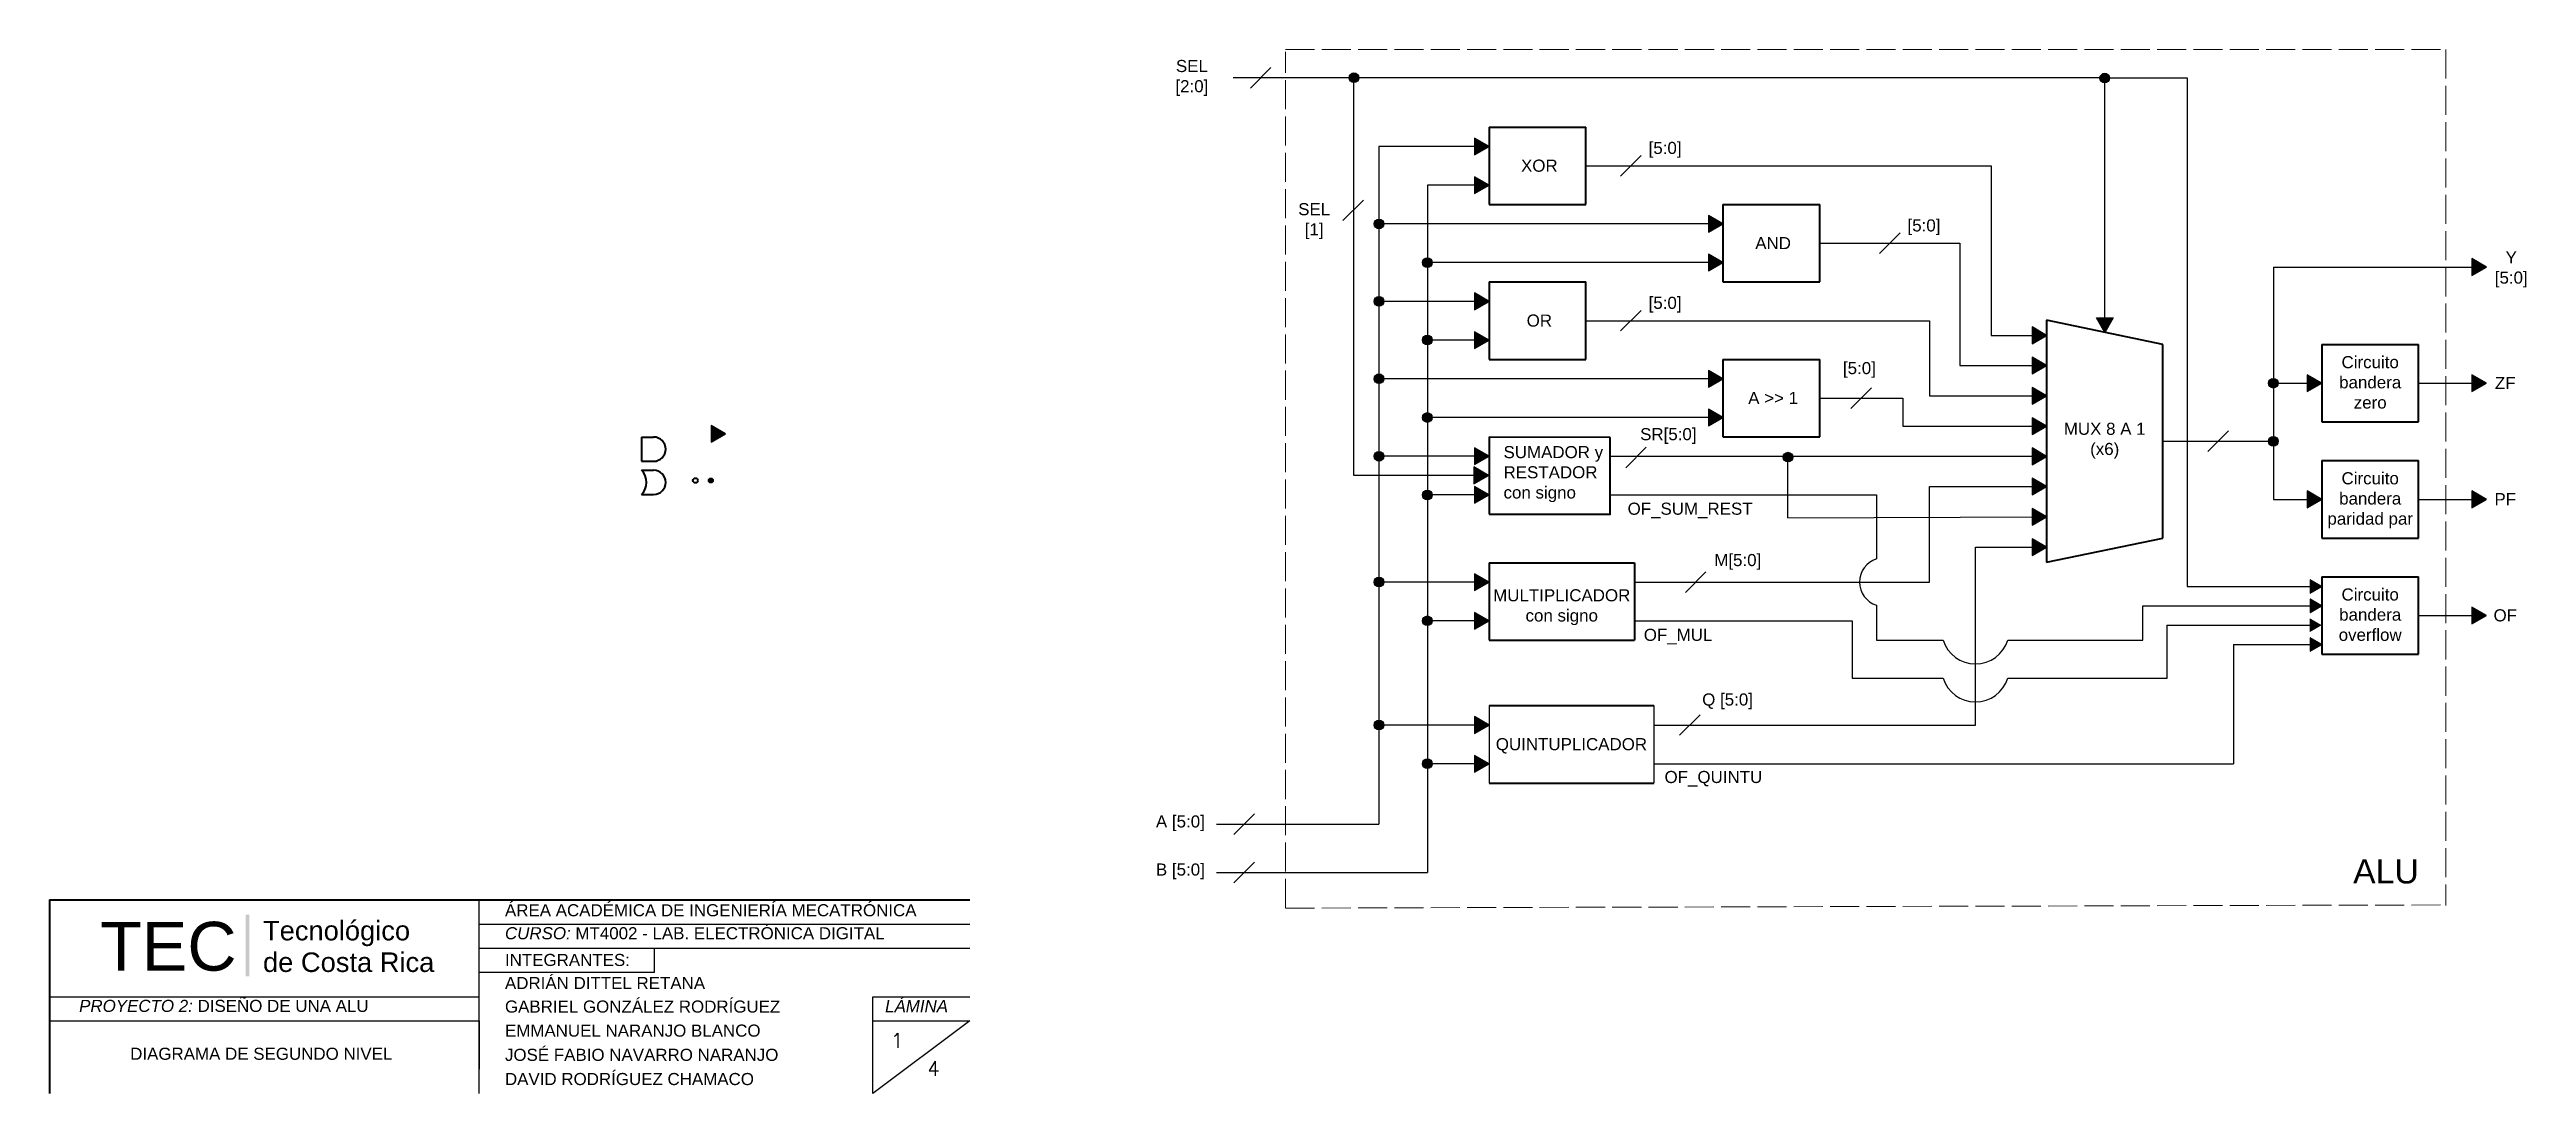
# Model space of a CAD drawing. Header units: millimetres. Extents: x -214 to 2146, y -376 to 1461.
# Drawn here: x -214 to 297, y 4 to 220 of the extents above; entities that cross this region are included whole.
import ezdxf

# ---------------------------------------------------------------- set-up
doc = ezdxf.new("R2010")
doc.units = ezdxf.units.MM
doc.header["$LTSCALE"] = 0.5
doc.linetypes.add('ACAD_ISO02W100', pattern=[15, 12, -3])
for name, color, linetype, lineweight in [('Cables', 7, 'Continuous', 30), ('Contorno', 7, 'Continuous', 40), ('Cuadro_dashed', 7, 'ACAD_ISO02W100', 20), ('Modulos', 7, 'Continuous', 40)]:
    doc.layers.add(name, color=color, linetype=linetype, lineweight=lineweight)
doc.layers.add('Texto', color=7, linetype='Continuous')
doc.styles.add('PDF Arial', font='arial.ttf')
doc.styles.add('Rotulado', font='arial.ttf', dxfattribs={"height": 10})
doc.styles.add('s1', font='romans.shx')

msp = doc.modelspace()

# ---------------------------------------------------------------- texts
at = {"color": 250, "true_color": 0x1c1c1c, "attachment_point": 7, "style": 'PDF Arial'}
for s, insert, char_height in [('TEC', (-203.73, 29.61), 10.079), ('Tecnológico', (-170.11, 34.79), 4.0315), ('de Costa Rica', (-170.11, 29.42), 4.0315)]:
    msp.add_mtext(s, dxfattribs=dict(at, insert=insert, char_height=char_height))
at = {"layer": 'Texto', "style": 'Rotulado'}
for s, width, heights, insert, char_height, attachment_point in [('\\pxqc;SEL [2:0]', 10.2107, [7.76], (16.59, 217.9), 2.5, 1), ('\\pxqc;[5:0]', 9.8135, [4.31], (114.5, 200.97), 2.5, 1), ('\\pxqc;XOR', 12.7925, [3.45], (87.05, 197.31), 2.5, 1), ('\\pxqc;SEL \\P[1]', 10.5622, [8.78], (41.67, 180.9), 2.5, 7), ('\\pxqc;[5:0]', 9.8135, [4.31], (167.96, 184.97), 2.5, 1), ('\\pxqc;AND', 12.7925, [3.45], (135.32, 181.31), 2.5, 1), ('\\pxqc;Y \\P[5:0]', 9.4316, [7.87], (289.42, 178.35), 2.5, 1), ('\\pxqc;[5:0]', 9.8135, [4.31], (114.5, 168.97), 2.5, 1), ('\\pxqc;OR', 12.7925, [3.45], (87.05, 165.31), 2.5, 1), ('\\pxqc;[5:0]', 9.8135, [4.31], (154.63, 155.49), 2.5, 1), ('\\pxqc;Circuito bandera zero', 20, [12], (255.01, 156.72), 2.5, 1), ('\\pxqc;A >> 1', 12.7925, [3.45], (135.32, 149.31), 2.5, 1), ('\\pxqc;ZF', 5.1661, [3.45], (290.32, 152.41), 2.5, 1), ('SUMADOR y RESTADOR con signo', 23.771, [13.65], (86.05, 138.13), 2.5, 1), ('\\pxqc;SR[5:0]', 9.8135, [4.31], (115.17, 141.84), 2.5, 1), ('\\pxqc;MUX 8 A 1\\P(x6)', 24, [9.2], (198.19, 142.95), 2.5, 1), ('\\pxqc;Circuito bandera paridad par', 20, [12], (255.01, 132.72), 2.5, 1), ('\\pxqc;PF', 5.1661, [3.45], (290.32, 128.41), 2.5, 1), ('\\pxqc;OF_SUM_REST', 5.1661, [3.45], (121.99, 126.44), 2.5, 1), ('\\pxqc;M[5:0]', 9.8135, [4.31], (129.51, 115.83), 2.5, 1), ('\\pxqc;MULTIPLICADOR con signo', 30, [8.73], (83.07, 108.55), 2.5, 1), ('\\pxqc;Circuito bandera overflow', 20, [12], (255.01, 108.72), 2.5, 1), ('\\pxqc;OF', 5.1661, [3.45], (290.32, 104.41), 2.5, 1), ('\\pxqc;OF_MUL', 5.1661, [3.45], (119.51, 100.38), 2.5, 1), ('\\pxqc;Q [5:0]', 13.0198, [4.59], (125.8, 87.02), 2.5, 1), ('\\pxqc;QUINTUPLICADOR', 34, [3.12], (83.07, 77.79), 2.5, 1), ('\\pxqc;OF_QUINTU', 5.1661, [3.45], (126.8, 71.01), 2.5, 1), ('\\pxqc;A [5:0]', 14.4388, [4.13], (12.1, 61.83), 2.5, 1), ('\\pxqc;B [5:0]', 14.4388, [4.13], (12.1, 51.89), 2.5, 1), ('\\pxqc;ALU', 12.7925, [3.45], (261.88, 52.76), 5, 1)]:
    msp.add_mtext_dynamic_manual_height_columns(s, width=width, gutter_width=29.51, heights=heights, dxfattribs=dict(at, insert=insert, char_height=char_height, attachment_point=attachment_point))
at = {"layer": 'Texto', "attachment_point": 1, "style": 's1'}
for s, insert, char_height, width in [('{\\fArial|b0|i0|c0|p34;ÁREA ACADÉMICA DE INGENIERÍA MECATRÓNICA}', (-120.15, 43.48), 2.5, 84.8209), ('{\\fArial|b0|i1|c0|p34;CURSO: \\fArial|b0|i0|c0|p34;MT4002 - LAB. ELECTRÓNICA DIGITAL}', (-120.15, 38.73), 2.5, 78.8124), ('{\\fArial|b0|i0|c0|p34;INTEGRANTES:}', (-120.15, 33.21), 2.5, 28.1694), ('{\\fArial|b0|i0|c0|p34;ADRIÁN DITTEL RETANA}', (-120.15, 28.44), 2.5, 59.8937), ('{\\fArial|b0|i1|c0|p34;PROYECTO 2: \\fArial|b0|i0|c0|p34;DISEÑO DE UNA ALU}', (-208.08, 23.72), 2.5, 79.4343), ('{\\fArial|b0|i0|c0|p34;GABRIEL GONZÁLEZ RODRÍGUEZ}', (-120.15, 23.58), 2.5, 59.8937), ('{\\fArial|b0|i1|c0|p34;LÁMINA}', (-41.66, 23.67), 2.5, 19.0829), ('{\\fArial|b0|i0|c0|p34;EMMANUEL NARANJO BLANCO}', (-120.15, 18.61), 2.5, 59.8937), ('1', (-40.46, 16.81), 3, 7.4367), ('\\pxqc;{\\fArial|b0|i0|c0|p34;DIAGRAMA DE SEGUNDO NIVEL}', (-202.47, 13.83), 2.5, 63.9917), ('{\\fArial|b0|i0|c0|p34;JOSÉ FABIO NAVARRO NARANJO}', (-120.15, 13.61), 2.5, 59.8937), ('4', (-32.96, 11.04), 3, 9.5415), ('{\\fArial|b0|i0|c0|p34;DAVID RODRÍGUEZ CHAMACO}', (-120.15, 8.61), 2.5, 59.8937)]:
    msp.add_mtext(s, dxfattribs=dict(at, insert=insert, char_height=char_height, width=width))

# ---------------------------------------------------------------- hatches: boundary and pattern name
at = {"layer": 'Cables'}
h = msp.add_hatch(color=256, dxfattribs=at)
h.dxf.hatch_style = 1
edge = h.paths.add_edge_path()
edge.add_arc((55.16, 214.22), 1, 0, 360)
h = msp.add_hatch(color=256, dxfattribs=at)
h.dxf.hatch_style = 1
edge = h.paths.add_edge_path()
edge.add_arc((210.2, 214.15), 1, 0, 360)
h = msp.add_hatch(color=256, dxfattribs=at)
h.dxf.hatch_style = 1
h.paths.add_polyline_path([(83.07, 200.03), (80.07, 201.76), (80.07, 198.3)])
h = msp.add_hatch(color=256, dxfattribs=at)
h.dxf.hatch_style = 1
h.paths.add_polyline_path([(83.07, 192.03), (80.07, 193.76), (80.07, 190.3)])
h = msp.add_hatch(color=256, dxfattribs=at)
h.dxf.hatch_style = 1
edge = h.paths.add_edge_path()
edge.add_arc((60.33, 184.03), 1, 0, 360)
h = msp.add_hatch(color=256, dxfattribs=at)
h.dxf.hatch_style = 1
h.paths.add_polyline_path([(131.34, 184.03), (128.34, 185.76), (128.34, 182.3)])
h = msp.add_hatch(color=256, dxfattribs=at)
h.dxf.hatch_style = 1
edge = h.paths.add_edge_path()
edge.add_arc((70.33, 176.03), 1, 0, 360)
h = msp.add_hatch(color=256, dxfattribs=at)
h.dxf.hatch_style = 1
h.paths.add_polyline_path([(131.34, 176.03), (128.34, 177.76), (128.34, 174.3)])
h = msp.add_hatch(color=256, dxfattribs=at)
h.dxf.hatch_style = 1
h.paths.add_polyline_path([(289.01, 175.12), (286.01, 176.86), (286.01, 173.39)])
h = msp.add_hatch(color=256, dxfattribs=at)
h.dxf.hatch_style = 1
edge = h.paths.add_edge_path()
edge.add_arc((60.33, 168.03), 1, 0, 360)
h = msp.add_hatch(color=256, dxfattribs=at)
h.dxf.hatch_style = 1
h.paths.add_polyline_path([(83.07, 168.03), (80.07, 169.76), (80.07, 166.3)])
h = msp.add_hatch(color=256, dxfattribs=at)
h.dxf.hatch_style = 1
h.paths.add_polyline_path([(211.93, 164.62), (208.46, 164.62), (210.19, 161.62)])
h = msp.add_hatch(color=256, dxfattribs=at)
h.dxf.hatch_style = 1
edge = h.paths.add_edge_path()
edge.add_arc((70.33, 160.03), 1, 0, 360)
h = msp.add_hatch(color=256, dxfattribs=at)
h.dxf.hatch_style = 1
h.paths.add_polyline_path([(83.07, 160.03), (80.07, 161.76), (80.07, 158.3)])
h = msp.add_hatch(color=256, dxfattribs=at)
h.dxf.hatch_style = 1
h.paths.add_polyline_path([(198.19, 161), (195.19, 162.73), (195.19, 159.27)])
h = msp.add_hatch(color=256, dxfattribs=at)
h.dxf.hatch_style = 1
h.paths.add_polyline_path([(131.34, 152.03), (128.34, 153.76), (128.34, 150.3)])
h = msp.add_hatch(color=256, dxfattribs=at)
h.dxf.hatch_style = 1
h.paths.add_polyline_path([(198.19, 154.75), (195.19, 156.48), (195.19, 153.02)])
h = msp.add_hatch(color=256, dxfattribs=at)
h.dxf.hatch_style = 1
edge = h.paths.add_edge_path()
edge.add_arc((60.33, 152.03), 1, 0, 360)
h = msp.add_hatch(color=256, dxfattribs=at)
h.dxf.hatch_style = 1
h.paths.add_polyline_path([(198.19, 148.5), (195.19, 150.23), (195.19, 146.77)])
h = msp.add_hatch(color=256, dxfattribs=at)
h.dxf.hatch_style = 1
edge = h.paths.add_edge_path()
edge.add_arc((245.01, 151.12), 1, 0, 360)
h = msp.add_hatch(color=256, dxfattribs=at)
h.dxf.hatch_style = 1
h.paths.add_polyline_path([(255.01, 151.12), (252.01, 152.86), (252.01, 149.39)])
h = msp.add_hatch(color=256, dxfattribs=at)
h.dxf.hatch_style = 1
h.paths.add_polyline_path([(289.01, 151.12), (286.01, 152.86), (286.01, 149.39)])
h = msp.add_hatch(color=256, dxfattribs=at)
h.dxf.hatch_style = 1
edge = h.paths.add_edge_path()
edge.add_arc((70.33, 144.03), 1, 0, 360)
h = msp.add_hatch(color=256, dxfattribs=at)
h.dxf.hatch_style = 1
h.paths.add_polyline_path([(131.34, 144.03), (128.34, 145.76), (128.34, 142.3)])
h = msp.add_hatch(color=256, dxfattribs=at)
h.dxf.hatch_style = 1
h.paths.add_polyline_path([(198.19, 142.25), (195.19, 143.98), (195.19, 140.52)])
h = msp.add_hatch(color=256, dxfattribs=at)
h.dxf.hatch_style = 1
h.paths.add_polyline_path([(-74.6, 140.68), (-77.6, 142.41), (-77.6, 138.95)])
h = msp.add_hatch(color=256, dxfattribs=at)
h.dxf.hatch_style = 1
edge = h.paths.add_edge_path()
edge.add_arc((245.01, 139.12), 1, 0, 360)
h = msp.add_hatch(color=256, dxfattribs=at)
h.dxf.hatch_style = 1
edge = h.paths.add_edge_path()
edge.add_arc((60.33, 136.03), 1, 0, 360)
h = msp.add_hatch(color=256, dxfattribs=at)
h.dxf.hatch_style = 1
h.paths.add_polyline_path([(82.94, 132.08), (79.94, 133.81), (79.94, 130.35)])
h = msp.add_hatch(color=256, dxfattribs=at)
h.dxf.hatch_style = 1
h.paths.add_polyline_path([(83.07, 136.03), (80.07, 137.76), (80.07, 134.3)])
h = msp.add_hatch(color=256, dxfattribs=at)
h.dxf.hatch_style = 1
edge = h.paths.add_edge_path()
edge.add_arc((144.8, 135.84), 1, 0, 360)
h = msp.add_hatch(color=256, dxfattribs=at)
h.dxf.hatch_style = 1
h.paths.add_polyline_path([(198.19, 136), (195.19, 137.73), (195.19, 134.27)])
h = msp.add_hatch(color=256, dxfattribs=at)
h.dxf.hatch_style = 1
h.paths.add_polyline_path([(-77.14, 131.02, 1), (-78.14, 131.02, 1)])
h = msp.add_hatch(color=256, dxfattribs=at)
h.dxf.hatch_style = 1
edge = h.paths.add_edge_path()
edge.add_arc((70.33, 128.03), 1, 0, 360)
h = msp.add_hatch(color=256, dxfattribs=at)
h.dxf.hatch_style = 1
h.paths.add_polyline_path([(83.07, 128.03), (80.07, 129.76), (80.07, 126.3)])
h = msp.add_hatch(color=256, dxfattribs=at)
h.dxf.hatch_style = 1
h.paths.add_polyline_path([(198.19, 129.75), (195.19, 131.48), (195.19, 128.02)])
h = msp.add_hatch(color=256, dxfattribs=at)
h.dxf.hatch_style = 1
h.paths.add_polyline_path([(255.01, 127.12), (252.01, 128.86), (252.01, 125.39)])
h = msp.add_hatch(color=256, dxfattribs=at)
h.dxf.hatch_style = 1
h.paths.add_polyline_path([(289.01, 127.12), (286.01, 128.86), (286.01, 125.39)])
h = msp.add_hatch(color=256, dxfattribs=at)
h.dxf.hatch_style = 1
h.paths.add_polyline_path([(198.19, 123.5), (195.19, 125.23), (195.19, 121.77)])
h = msp.add_hatch(color=256, dxfattribs=at)
h.dxf.hatch_style = 1
h.paths.add_polyline_path([(198.19, 117.25), (195.19, 118.98), (195.19, 115.52)])
h = msp.add_hatch(color=256, dxfattribs=at)
h.dxf.hatch_style = 1
edge = h.paths.add_edge_path()
edge.add_arc((60.33, 110.03), 1, 0, 360)
h = msp.add_hatch(color=256, dxfattribs=at)
h.dxf.hatch_style = 1
h.paths.add_polyline_path([(83.07, 110.03), (80.07, 111.76), (80.07, 108.3)])
h = msp.add_hatch(color=256, dxfattribs=at)
h.dxf.hatch_style = 1
h.paths.add_polyline_path([(255.01, 109.12), (252.61, 110.51), (252.61, 107.74)])
h = msp.add_hatch(color=256, dxfattribs=at)
h.dxf.hatch_style = 1
edge = h.paths.add_edge_path()
edge.add_arc((70.33, 102.03), 1, 0, 360)
h = msp.add_hatch(color=256, dxfattribs=at)
h.dxf.hatch_style = 1
h.paths.add_polyline_path([(83.07, 102.03), (80.07, 103.76), (80.07, 100.3)])
h = msp.add_hatch(color=256, dxfattribs=at)
h.dxf.hatch_style = 1
h.paths.add_polyline_path([(254.93, 101.1), (252.53, 102.48), (252.53, 99.71)])
h = msp.add_hatch(color=256, dxfattribs=at)
h.dxf.hatch_style = 1
h.paths.add_polyline_path([(254.99, 105.13), (252.59, 106.52), (252.59, 103.74)])
h = msp.add_hatch(color=256, dxfattribs=at)
h.dxf.hatch_style = 1
h.paths.add_polyline_path([(255.01, 105.12), (252.61, 106.51), (252.61, 103.74)])
h = msp.add_hatch(color=256, dxfattribs=at)
h.dxf.hatch_style = 1
h.paths.add_polyline_path([(255.01, 101.12), (252.61, 102.51), (252.61, 99.74)])
h = msp.add_hatch(color=256, dxfattribs=at)
h.dxf.hatch_style = 1
h.paths.add_polyline_path([(289.01, 103.12), (286.01, 104.86), (286.01, 101.39)])
h = msp.add_hatch(color=256, dxfattribs=at)
h.dxf.hatch_style = 1
h.paths.add_polyline_path([(255.01, 97.12), (252.61, 98.51), (252.61, 95.74)])
h = msp.add_hatch(color=256, dxfattribs=at)
h.dxf.hatch_style = 1
h.paths.add_polyline_path([(80.07, 78.77), (83.07, 80.5), (80.07, 82.23)])
h = msp.add_hatch(color=256, dxfattribs=at)
h.dxf.hatch_style = 1
edge = h.paths.add_edge_path()
edge.add_arc((60.33, 80.5), 1, 0, 360)
h = msp.add_hatch(color=256, dxfattribs=at)
h.dxf.hatch_style = 1
edge = h.paths.add_edge_path()
edge.add_arc((70.33, 72.5), 1, 0, 360)
h = msp.add_hatch(color=256, dxfattribs=at)
h.dxf.hatch_style = 1
h.paths.add_polyline_path([(80.07, 70.77), (83.07, 72.5), (80.07, 74.23)])

# ---------------------------------------------------------------- linework, layer by layer
for p, q in [((-125.48, 4.37), (-125.48, 44.37)), ((-125.48, 39.37), (-24.19, 39.37)), ((-125.48, 34.37), (-24.19, 34.37)), ((-89.28, 29.37), (-125.48, 29.37)), ((-214.19, 24.37), (-125.48, 24.37)), ((-44.19, 24.37), (-24.19, 24.37)), ((-44.19, 4.37), (-44.19, 24.37)), ((-214.19, 19.37), (-125.48, 19.37)), ((-125.48, 19.37), (-125.48, 14.37)), ((-44.19, 19.37), (-24.19, 19.37)), ((-24.19, 19.37), (-44.19, 4.37)), ((-125.48, 14.37), (-125.48, 9.37))]:
    msp.add_line(p, q)
at = {"color": 7}
msp.add_line((-89.28, 29.37), (-89.28, 34.37), dxfattribs=at)
at = {"color": 251, "true_color": 0x4b4b4b, "transparency": 33554559}
for points in [[(-172.97, 41.35), (-173.69, 41.35), (-172.97, 28.59)], [(-173.69, 41.35), (-172.97, 28.59), (-173.69, 28.59)]]:
    msp.add_solid(points, dxfattribs=at)
at = {"layer": 'Cables'}
for p, q in [((33.79, 212.1), (38.03, 216.34)), ((55.16, 132.08), (55.16, 214.22)), ((210.19, 214.22), (227.24, 214.22)), ((227.24, 214.22), (227.24, 109.11)), ((110.22, 193.91), (114.46, 198.15)), ((52.89, 184.7), (57.13, 188.94)), ((163.69, 177.91), (167.93, 182.15)), ((110.22, 161.91), (114.46, 166.15)), ((157.78, 145.91), (162.03, 150.15)), ((231.48, 137), (235.72, 141.25)), ((111.27, 133.66), (115.52, 137.9)), ((123.6, 107.91), (127.84, 112.15)), ((227.24, 109.11), (235.34, 109.12)), ((236.77, 97.12), (236.77, 72.5)), ((117.07, 84.5), (117.07, 68.5)), ((122.42, 78.38), (126.66, 82.62)), ((30.37, 57.9), (34.61, 62.15)), ((30.37, 47.9), (34.61, 52.15))]:
    msp.add_line(p, q, dxfattribs=at)
at = {"layer": 'Cables', "color": 7}
for p, q in [((210.19, 214.22), (30.19, 214.22)), ((210.19, 161.62), (210.19, 214.22)), ((60.33, 200.03), (60.33, 60.02)), ((83.07, 200.03), (60.33, 200.03)), ((83.07, 204.03), (83.07, 196.03)), ((83.07, 196.03), (83.07, 188.03)), ((103.07, 196.03), (186.77, 196.03)), ((186.77, 196.03), (186.77, 161)), ((70.33, 192.03), (70.33, 50.02)), ((83.07, 192.03), (70.33, 192.03)), ((131.34, 188.03), (131.34, 180.03)), ((128.34, 184.03), (60.33, 184.03)), ((131.34, 180.03), (131.34, 172.03)), ((151.34, 180.03), (180.28, 180.03)), ((180.28, 180.03), (180.28, 154.75)), ((128.34, 176.03), (70.33, 176.03)), ((245.01, 175.12), (245.01, 127.12)), ((245.01, 175.12), (245.01, 151.12)), ((245.01, 175.12), (287.01, 175.12)), ((83.07, 172.03), (83.07, 164.03)), ((83.07, 168.03), (60.33, 168.03)), ((83.07, 164.03), (83.07, 156.03)), ((103.07, 164.03), (173.98, 164.03)), ((173.98, 164.03), (173.98, 148.5)), ((198.19, 164.12), (198.19, 157.87)), ((83.07, 160.03), (70.33, 160.03)), ((186.77, 161), (198.19, 161)), ((255.01, 159.12), (255.01, 151.12)), ((131.34, 156.03), (131.34, 148.03)), ((180.28, 154.75), (198.19, 154.75)), ((198.19, 157.87), (198.19, 151.62)), ((128.34, 152.03), (60.33, 152.03)), ((173.98, 148.5), (198.19, 148.5)), ((198.19, 151.62), (198.19, 145.37)), ((245.01, 151.12), (245.01, 127.12)), ((245.01, 151.12), (255.01, 151.12)), ((255.01, 151.12), (255.01, 143.12)), ((275.01, 151.12), (287.01, 151.12)), ((128.34, 144.03), (70.33, 144.03)), ((131.34, 148.03), (131.34, 140.03)), ((151.34, 148.03), (168.47, 148.03)), ((168.47, 148.03), (168.47, 142.25)), ((198.19, 145.37), (198.19, 139.12)), ((83.07, 140.03), (83.07, 132.03)), ((108.1, 131.98), (108.1, 139.98)), ((168.47, 142.25), (198.19, 142.25)), ((198.19, 139.12), (198.19, 132.87)), ((222.19, 139.12), (245.01, 139.12)), ((83.07, 136.03), (60.33, 136.03)), ((108.1, 136.03), (195.19, 136.03)), ((144.77, 123.29), (144.77, 135.81)), ((255.01, 135.12), (255.01, 127.12)), ((82.94, 132.08), (55.16, 132.08)), ((83.07, 128.03), (70.33, 128.03)), ((83.07, 132.03), (83.07, 124.03)), ((108.1, 123.98), (108.1, 131.98)), ((108.1, 128.03), (163.07, 128.03)), ((163.07, 128.03), (163.07, 114.8)), ((173.98, 110.03), (173.98, 129.75)), ((173.98, 129.75), (198.19, 129.75)), ((198.19, 132.87), (198.19, 126.62)), ((144.77, 123.29), (198.19, 123.5)), ((198.19, 126.62), (198.19, 120.37)), ((245.01, 127.12), (245.01, 127.12)), ((245.01, 127.12), (255.01, 127.12)), ((255.01, 127.12), (255.01, 119.12)), ((275.01, 127.12), (287.01, 127.12)), ((198.19, 120.37), (198.19, 114.12)), ((83.07, 114.03), (83.07, 106.03)), ((113.07, 114.03), (113.07, 106.03)), ((183.49, 80.5), (183.51, 117.25)), ((183.51, 117.25), (198.19, 117.25)), ((80.07, 110.03), (60.33, 110.03)), ((113.07, 110.03), (173.98, 110.03)), ((235.34, 109.12), (252.61, 109.12)), ((255.01, 111.12), (255.01, 107.12)), ((83.07, 106.03), (83.07, 98.03)), ((113.07, 106.03), (113.07, 98.03)), ((163.07, 105.26), (163.07, 98.03)), ((218.05, 105.13), (252.59, 105.13)), ((218.07, 98.03), (218.07, 105.13)), ((255.01, 107.12), (255.01, 103.12)), ((255.01, 103.12), (255.01, 99.12)), ((275.01, 103.12), (287.01, 103.12)), ((80.07, 102.03), (70.33, 102.03)), ((113.07, 102.03), (158.07, 102.03)), ((158.07, 102.03), (158.07, 90.17)), ((163.07, 98.03), (176.82, 98.03)), ((190.18, 98.03), (218.07, 98.03)), ((222.99, 101.1), (252.53, 101.1)), ((223.07, 90.17), (223.07, 101.1)), ((255.01, 99.12), (255.01, 95.12)), ((236.77, 97.12), (252.61, 97.12)), ((158.07, 90.17), (176.82, 90.17)), ((190.18, 90.17), (223.07, 90.17)), ((83.07, 84.5), (83.07, 76.5)), ((80.07, 80.5), (60.33, 80.5)), ((117.07, 80.5), (183.49, 80.5)), ((80.07, 72.5), (70.33, 72.5)), ((83.07, 76.5), (83.07, 68.5)), ((117.07, 72.5), (236.77, 72.5)), ((26.8, 60.02), (60.33, 60.02)), ((26.8, 50.02), (70.33, 50.02))]:
    msp.add_line(p, q, dxfattribs=at)
for points in [[(83.07, 200.03), (80.07, 201.76), (80.07, 198.3)], [(83.07, 192.03), (80.07, 193.76), (80.07, 190.3)], [(131.34, 184.03), (128.34, 185.76), (128.34, 182.3)], [(131.34, 176.03), (128.34, 177.76), (128.34, 174.3)], [(289.01, 175.12), (286.01, 176.86), (286.01, 173.39)], [(83.07, 168.03), (80.07, 169.76), (80.07, 166.3)], [(210.19, 161.62), (208.46, 164.62), (211.93, 164.62)], [(83.07, 160.03), (80.07, 161.76), (80.07, 158.3)], [(198.19, 161), (195.19, 162.73), (195.19, 159.27)], [(131.34, 152.03), (128.34, 153.76), (128.34, 150.3)], [(198.19, 154.75), (195.19, 156.48), (195.19, 153.02)], [(198.19, 148.5), (195.19, 150.23), (195.19, 146.77)], [(255.01, 151.12), (252.01, 152.86), (252.01, 149.39)], [(289.01, 151.12), (286.01, 152.86), (286.01, 149.39)], [(131.34, 144.03), (128.34, 145.76), (128.34, 142.3)], [(198.19, 142.25), (195.19, 143.98), (195.19, 140.52)], [(-74.6, 140.68), (-77.6, 142.41), (-77.6, 138.95)], [(82.94, 132.08), (79.94, 133.81), (79.94, 130.35)], [(83.07, 136.03), (80.07, 137.76), (80.07, 134.3)], [(198.19, 136), (195.19, 137.73), (195.19, 134.27)], [(83.07, 128.03), (80.07, 129.76), (80.07, 126.3)], [(198.19, 129.75), (195.19, 131.48), (195.19, 128.02)], [(255.01, 127.12), (252.01, 128.86), (252.01, 125.39)], [(289.01, 127.12), (286.01, 128.86), (286.01, 125.39)], [(198.19, 123.5), (195.19, 125.23), (195.19, 121.77)], [(198.19, 117.25), (195.19, 118.98), (195.19, 115.52)], [(83.07, 110.03), (80.07, 111.76), (80.07, 108.3)], [(255.01, 109.12), (252.61, 110.51), (252.61, 107.74)], [(83.07, 102.03), (80.07, 103.76), (80.07, 100.3)], [(254.99, 105.13), (252.59, 106.52), (252.59, 103.74)], [(255.01, 105.12), (252.61, 106.51), (252.61, 103.74)], [(289.01, 103.12), (286.01, 104.86), (286.01, 101.39)], [(255.01, 97.12), (252.61, 98.51), (252.61, 95.74)], [(83.07, 80.5), (80.07, 82.23), (80.07, 78.77)], [(83.07, 72.5), (80.07, 74.23), (80.07, 70.77)]]:
    msp.add_lwpolyline(points, close=True, dxfattribs=at)
at = {"layer": 'Cables'}
for centre, radius in [((55.16, 214.22), 1), ((210.2, 214.15), 1), ((60.33, 184.03), 1), ((70.33, 176.03), 1), ((60.33, 168.03), 1), ((70.33, 160.03), 1), ((60.33, 152.03), 1), ((245.01, 151.12), 1), ((70.33, 144.03), 1), ((245.01, 139.12), 1), ((60.33, 136.03), 1), ((144.8, 135.84), 1), ((-77.64, 131.02), 0.5), ((70.33, 128.03), 1), ((60.33, 110.03), 1), ((70.33, 102.03), 1), ((60.33, 80.5), 1), ((70.33, 72.5), 1)]:
    msp.add_circle(centre, radius, dxfattribs=at)
at = {"layer": 'Cables', "color": 7}
for centre, radius, start, end in [((164.57, 110.03), 5, 107.4026, 252.5974), ((183.5, 100.12), 7, 197.4026, 342.5974), ((183.5, 92.26), 7, 197.4026, 342.5974)]:
    msp.add_arc(centre, radius, start, end, dxfattribs=at)
at = {"layer": 'Contorno'}
for p, q in [((-91.96, 139.99), (-91.96, 134.99)), ((-91.96, 139.99), (-89.46, 139.99)), ((-91.96, 134.99), (-89.46, 134.99)), ((-91.96, 133.12), (-89.46, 133.12)), ((-91.96, 128.12), (-89.46, 128.12)), ((-214.19, 44.37), (-214.19, 4.37)), ((-214.19, 44.37), (-24.19, 44.37))]:
    msp.add_line(p, q, dxfattribs=at)
msp.add_circle((-80.83, 131.02), 0.5, dxfattribs=at)
for centre, radius, start, end in [((-89.46, 137.49), 2.5, 270, 90), ((-94.46, 130.62), 3.54, 315, 45), ((-89.46, 130.62), 2.5, 270, 90)]:
    msp.add_arc(centre, radius, start, end, dxfattribs=at)
at = {"layer": 'Cuadro_dashed', "color": 7}
for p, q in [((41.01, 220.06), (280.61, 220.06)), ((280.61, 220.06), (280.61, 43.18)), ((41.01, 42.71), (41.01, 219.58)), ((41.01, 42.67), (280.61, 43.33))]:
    msp.add_line(p, q, dxfattribs=at)
at = {"layer": 'Modulos'}
for p, q in [((83.07, 204.03), (103.07, 204.03)), ((83.07, 204.03), (83.07, 188.03)), ((103.07, 188.03), (103.07, 204.03)), ((83.07, 188.03), (103.07, 188.03)), ((131.34, 188.03), (151.34, 188.03)), ((131.34, 188.03), (131.34, 172.03)), ((151.34, 172.03), (151.34, 188.03)), ((83.07, 172.03), (103.07, 172.03)), ((83.07, 172.03), (83.07, 156.03)), ((103.07, 156.03), (103.07, 172.03)), ((131.34, 172.03), (151.34, 172.03)), ((255.01, 159.12), (275.01, 159.12)), ((255.01, 159.12), (255.01, 143.12)), ((275.01, 143.12), (275.01, 159.12)), ((83.07, 156.03), (103.07, 156.03)), ((131.34, 156.03), (151.34, 156.03)), ((131.34, 156.03), (131.34, 140.03)), ((151.34, 140.03), (151.34, 156.03)), ((83.07, 140.03), (108.1, 139.98)), ((83.07, 140.03), (83.07, 124.03)), ((108.1, 123.92), (108.1, 139.92)), ((131.34, 140.03), (151.34, 140.03)), ((255.01, 143.12), (275.01, 143.12)), ((255.01, 135.12), (275.01, 135.12)), ((255.01, 135.12), (255.01, 119.12)), ((275.01, 119.12), (275.01, 135.12)), ((83.07, 124.03), (108.1, 124.03)), ((255.01, 119.12), (275.01, 119.12)), ((83.07, 114.03), (113.07, 114.03)), ((83.07, 114.03), (83.07, 98.03)), ((255.01, 111.12), (275.01, 111.12)), ((255.01, 111.12), (255.01, 95.12)), ((275.01, 95.12), (275.01, 111.12)), ((83.07, 98.03), (113.07, 98.03)), ((255.01, 95.12), (275.01, 95.12)), ((83.07, 84.5), (117.07, 84.5)), ((83.07, 68.5), (117.07, 68.5))]:
    msp.add_line(p, q, dxfattribs=at)
at = {"layer": 'Modulos', "color": 7}
for p, q in [((198.19, 164.12), (198.19, 114.12)), ((222.19, 159.12), (198.19, 164.12)), ((222.19, 119.12), (222.19, 159.12)), ((198.19, 114.12), (222.19, 119.12)), ((113.07, 114.03), (113.07, 98.03))]:
    msp.add_line(p, q, dxfattribs=at)

msp.set_redraw_order([(e.dxf.handle, doc.entitydb.next_handle()) for e in msp.query("TEXT MTEXT ATTDEF DIMENSION ARC_DIMENSION")])  # texts and dimensions are drawn at this point

doc.saveas('drawing.dxf')
